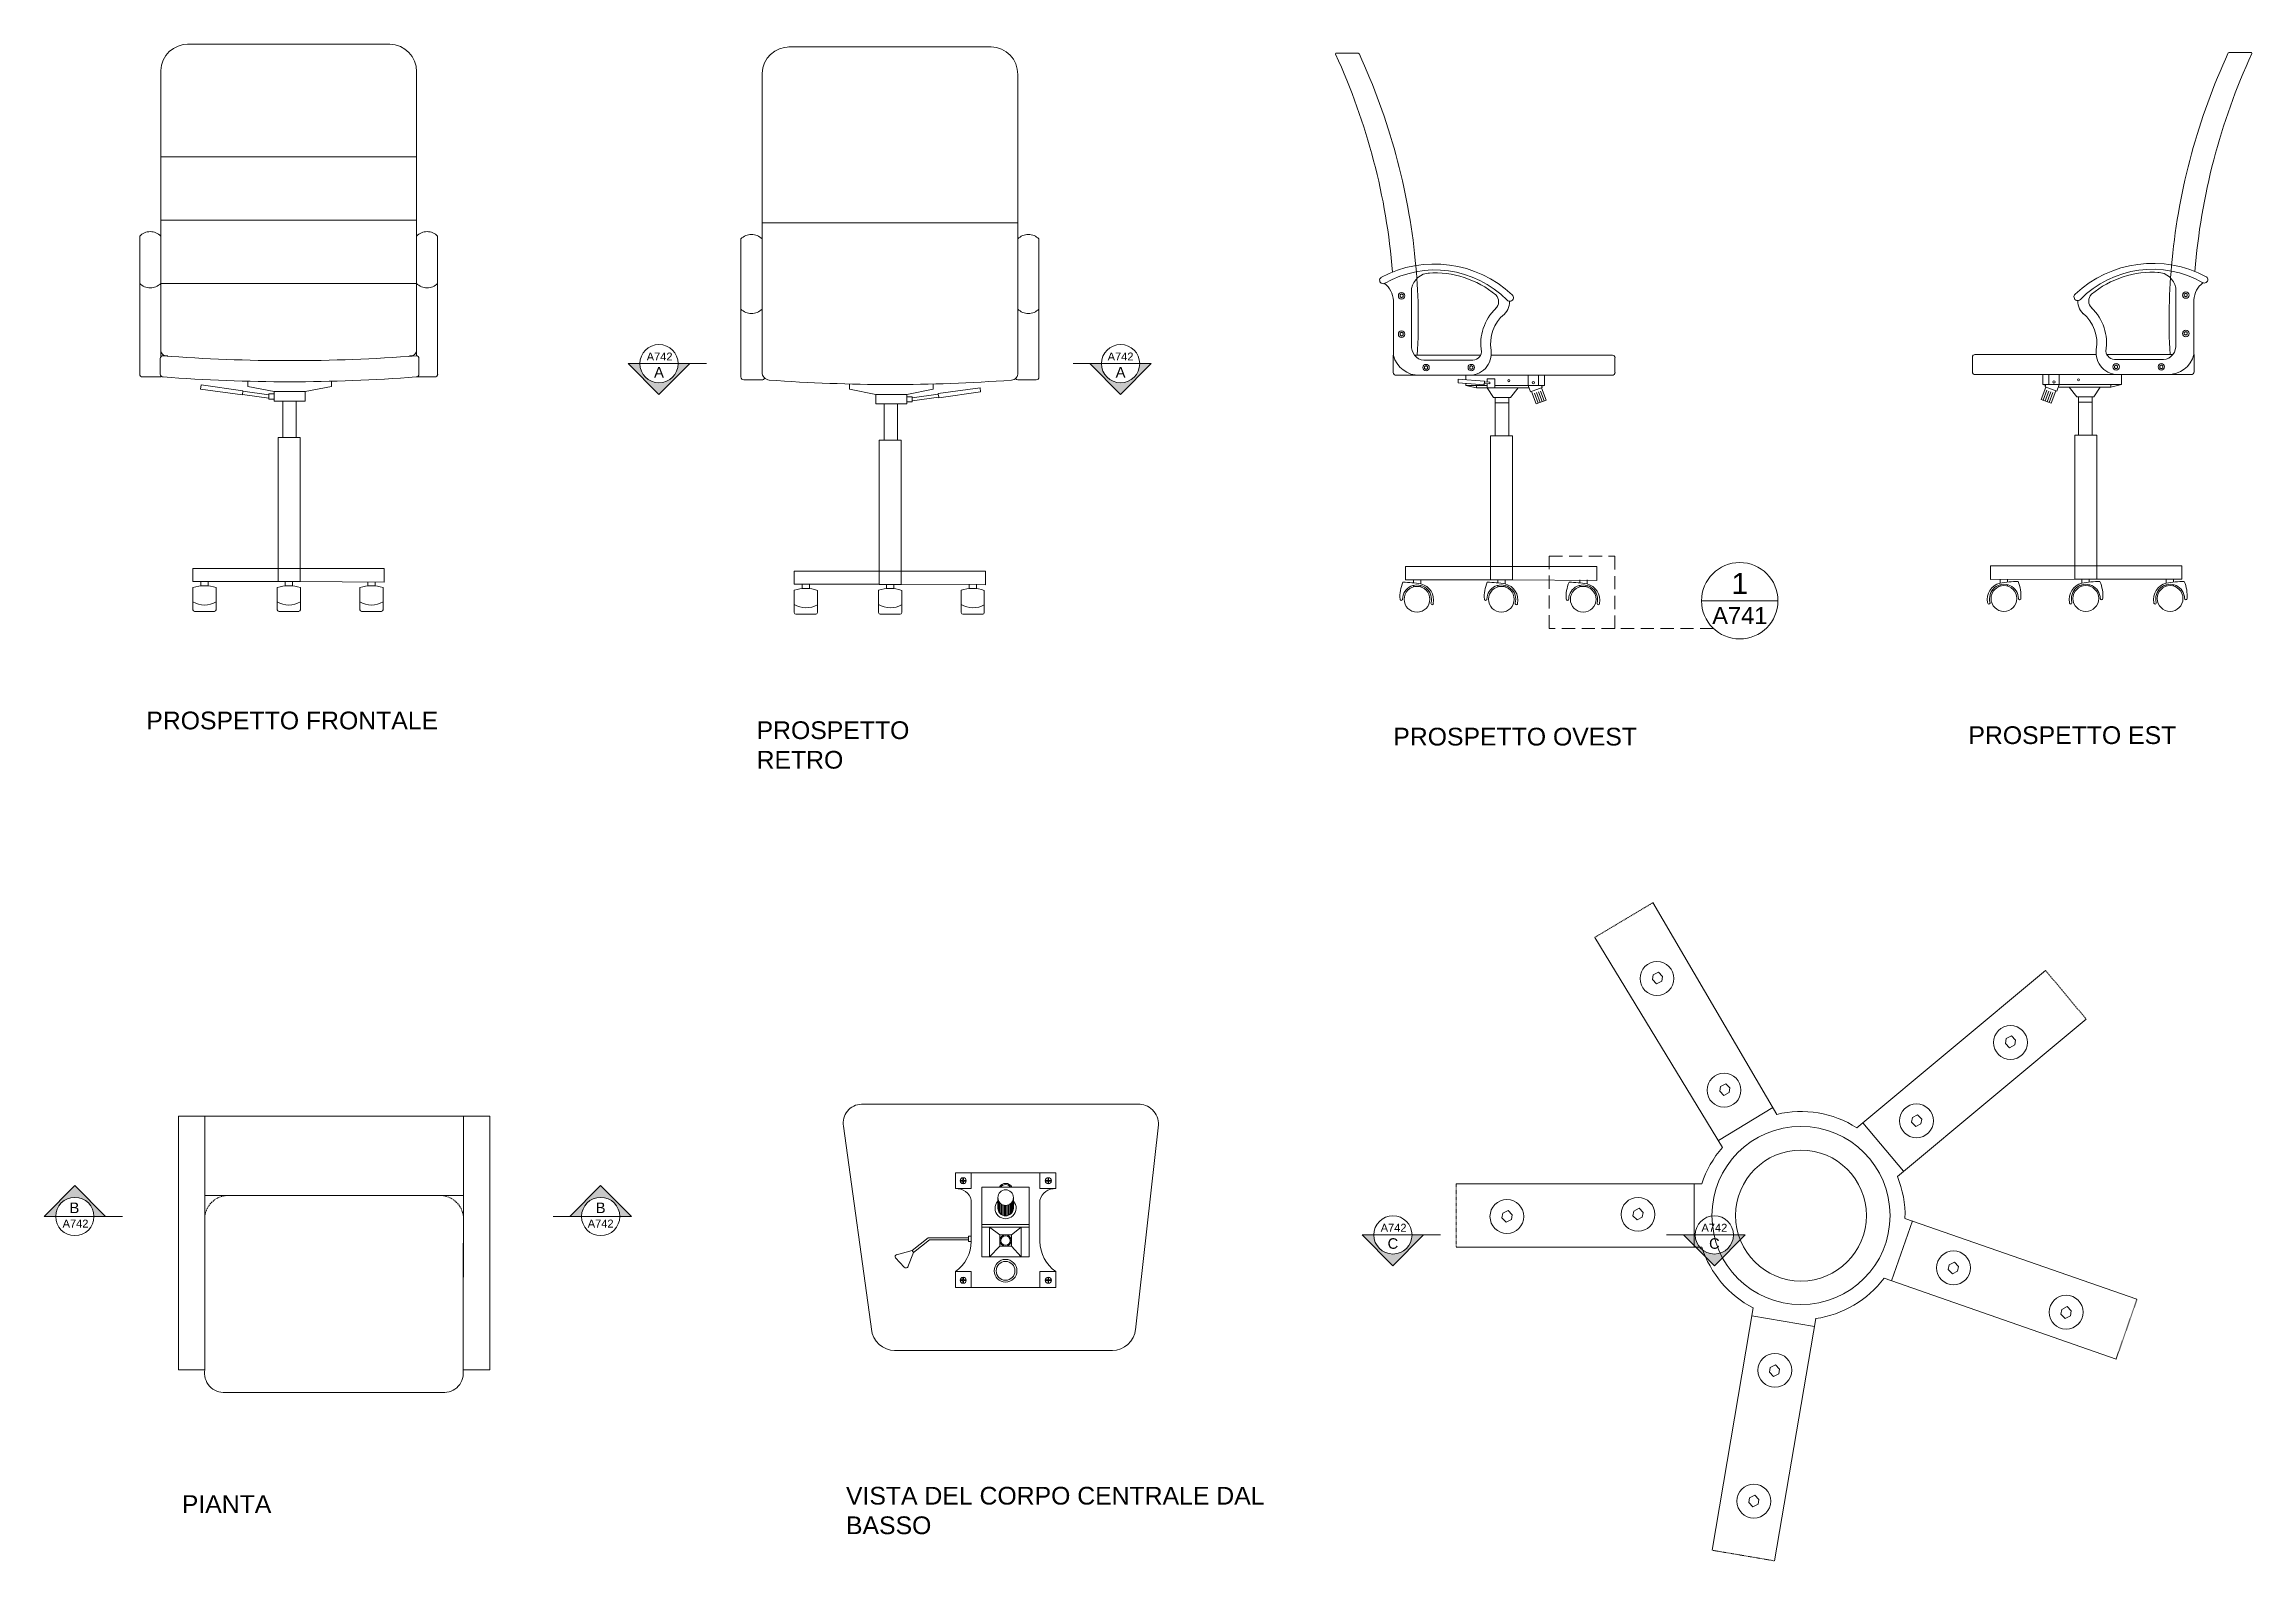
# Model space of a CAD drawing. Header units: centimetres. Extents: x -1194 to 126, y -577 to 528.
# Drawn here: x -292.3 to 126, y 241.1 to 528.4 of the extents above; entities that cross this region are included whole.
import ezdxf
from ezdxf.enums import TextEntityAlignment as Align

# ---------------------------------------------------------------- set-up
doc = ezdxf.new("R2010")
doc.units = ezdxf.units.CM
doc.header["$MEASUREMENT"] = 0
doc.linetypes.add('HIDDEN', pattern=[0.375, 0.25, -0.125])
for name, color, linetype, lineweight in [('A-ANNO-SYMB', 3, 'Continuous', 18), ('dettagli', 4, 'Continuous', 13), ('linee prospetti', 1, 'Continuous', 18), ('quote', 20, 'Continuous', 5)]:
    doc.layers.add(name, color=color, linetype=linetype, lineweight=lineweight)
doc.styles.add('ARIAL', font='arial.ttf')
doc.styles.get("Standard").update_dxf_attribs({"font": 'arial.ttf'})

msp = doc.modelspace()

# ---------------------------------------------------------------- texts
at = {"layer": 'quote', "char_height": 3.36, "attachment_point": 1}
for s, width, insert in [('PROSPETTO FRONTALE', 52.7524, (-272.94, 401.93)), ('PROSPETTO\\PRETRO ', 6.6103, (-157.32, 400.09)), ('PROSPETTO OVEST', 73.9111, (-36.69, 398.87)), ('PROSPETTO EST', 52.7524, (72.27, 399.15)), ('PIANTA', 73.0112, (-266.21, 253.5)), ('VISTA DEL CORPO CENTRALE DAL BASSO', 84.0087, (-140.38, 255.08))]:
    msp.add_mtext_dynamic_manual_height_columns(s, width=width, gutter_width=1, heights=[0], dxfattribs=dict(at, insert=insert))

# ---------------------------------------------------------------- blocks, each defined once
blk = doc.blocks.new('SYMBOL')
at = {"layer": 'A-ANNO-SYMB', "linetype": 'Continuous', "lineweight": 20}
h = blk.add_hatch(color=256, dxfattribs=at)
h.dxf.hatch_style = 1
h.paths.add_polyline_path([(11.206, 4.948), (11.316, 4.948, -1), (11.678, 4.948), (11.788, 4.948), (11.497, 5.241)])
at = {"linetype": 'Continuous', "lineweight": 20}
blk.add_line((11.316, 4.948), (11.678, 4.948), dxfattribs=at)
at = {"layer": 'A-ANNO-SYMB', "linetype": 'Continuous', "lineweight": 20}
for p, q in [((11.206, 4.948), (11.497, 5.241)), ((11.788, 4.948), (11.497, 5.241)), ((11.316, 4.948), (11.206, 4.948)), ((11.678, 4.948), (11.788, 4.948))]:
    blk.add_line(p, q, dxfattribs=at)
blk.add_circle((11.497, 4.948), 0.181, dxfattribs=at)
for tag, p in [('TAVOLA', (11.497, 5.08)), ('SEZIONE', (11.497, 4.918))]:
    blk.add_attdef(tag, text='', height=0.1, dxfattribs=at).set_placement(p, align=Align.TOP_CENTER)
blk = doc.blocks.new('DETAGLI')
at = {"layer": 'A-ANNO-SYMB', "linetype": 'Continuous'}
blk.add_line((486.66, 356.17), (504.76, 356.17), dxfattribs=at)
blk.add_circle((495.71, 356.17), 9.05, dxfattribs=at)
for tag, p in [('TAVOLA', (495.71, 362.76)), ('SEZIONE', (495.71, 354.67))]:
    blk.add_attdef(tag, text='', height=5, dxfattribs=at).set_placement(p, align=Align.TOP_CENTER)

# ---------------------------------------------------------------- linework, layer by layer
at = {"layer": 'A-ANNO-SYMB'}
for p, q in [((-175.81, 467.84), (-166.81, 467.84)), ((-97.36, 467.84), (-88.36, 467.84)), ((-277.48, 306.3), (-286.48, 306.3)), ((-195.86, 306.3), (-186.86, 306.3)), ((-27.76, 302.8), (-36.76, 302.8)), ((15.08, 302.8), (24.08, 302.8))]:
    msp.add_line(p, q, dxfattribs=at)
at = {"layer": 'A-ANNO-SYMB', "linetype": 'HIDDEN', "ltscale": 10}
for p, q in [((-7.15, 417.69), (-7.15, 431.36)), ((23.94, 417.69), (5.25, 417.69))]:
    msp.add_line(p, q, dxfattribs=at)
msp.add_lwpolyline([(-7.15, 431.36), (5.25, 431.36), (5.25, 417.69), (-7.15, 417.69)], dxfattribs=at)
at = {"layer": 'dettagli'}
for p, q in [((-253.7, 463.54), (-248.7, 462.54)), ((-242.83, 462.54), (-248.7, 462.54)), ((-237.83, 463.54), (-242.83, 462.54)), ((-139.72, 463.01), (-134.72, 462.01)), ((-134.72, 462.01), (-128.85, 462.01)), ((-123.85, 463.01), (-128.85, 462.01)), ((-22.92, 463.73), (-18.92, 463.73)), ((-18.92, 463.23), (-17.68, 461.44)), ((-17.47, 463.73), (-8.06, 463.73)), ((-17.38, 461.44), (-14.81, 461.44)), ((-13.06, 463.23), (-14.51, 461.44)), ((-9.24, 460.37), (-9.94, 462.24)), ((-8.86, 460.51), (-9.56, 462.38)), ((-8.49, 460.65), (-9.19, 462.52)), ((-8.11, 460.79), (-8.81, 462.66)), ((97.25, 463.87), (86.38, 463.87)), ((86.44, 460.92), (87.14, 462.79)), ((86.82, 460.78), (87.52, 462.65)), ((87.19, 460.64), (87.89, 462.51)), ((87.56, 460.5), (88.26, 462.37)), ((91.38, 463.37), (92.84, 461.57)), ((95.7, 461.57), (93.14, 461.57)), ((97.25, 463.37), (96, 461.57)), ((101.25, 463.87), (97.25, 463.87)), ((-32.85, 426.9), (-32.85, 426.32)), ((-31.45, 426.89), (-31.45, 426.12)), ((-16.88, 426.9), (-16.88, 426.32)), ((-15.48, 426.89), (-15.48, 426.12)), ((-1.37, 426.9), (-1.37, 426.32)), ((0.03, 426.89), (0.03, 426.12)), ((78.26, 427.02), (78.26, 426.25)), ((79.65, 427.03), (79.65, 426.46)), ((93.77, 427.02), (93.77, 426.25)), ((95.17, 427.03), (95.17, 426.46)), ((109.74, 427.02), (109.74, 426.25)), ((111.14, 427.03), (111.14, 426.46)), ((-262.6, 426.57), (-262.6, 425.74)), ((-261.2, 426.57), (-261.2, 425.73)), ((-246.64, 426.56), (-246.64, 425.72)), ((-245.24, 426.57), (-245.24, 425.73)), ((-230.98, 426.48), (-230.98, 425.74)), ((-229.58, 426.48), (-229.58, 425.73)), ((-148.69, 426.05), (-148.69, 425.22)), ((-147.29, 426.04), (-147.29, 425.21)), ((-132.73, 426.05), (-132.73, 425.22)), ((-131.33, 426.04), (-131.33, 425.21)), ((-117.07, 426.05), (-117.07, 425.22)), ((-115.68, 426.04), (-115.68, 425.21)), ((-32.85, 425.85), (-32.85, 425.56)), ((-31.45, 425.83), (-31.45, 425.53)), ((-16.88, 425.85), (-16.88, 425.56)), ((-15.48, 425.83), (-15.48, 425.53)), ((-1.37, 425.85), (-1.37, 425.56)), ((0.03, 425.83), (0.03, 425.53)), ((78.26, 425.96), (78.26, 425.67)), ((79.65, 425.99), (79.65, 425.69)), ((93.77, 425.96), (93.77, 425.67)), ((95.17, 425.99), (95.17, 425.69)), ((109.74, 425.96), (109.74, 425.67)), ((111.14, 425.99), (111.14, 425.69)), ((-119.65, 314.57), (-100.65, 314.57)), ((-103.65, 311.57), (-103.65, 314.57)), ((-116.65, 311.57), (-119.65, 311.57)), ((-111.62, 309.87), (-111.62, 307.87)), ((-108.67, 309.87), (-108.67, 307.87)), ((-108.67, 309.87), (-108.67, 307.87)), ((-103.65, 311.57), (-101.05, 311.57)), ((-111.56, 309.48), (-111.56, 307.48)), ((-111.49, 309.28), (-111.49, 307.29)), ((-111.4, 309.1), (-111.4, 307.11)), ((-111.27, 308.92), (-111.27, 306.93)), ((-111.06, 308.72), (-111.06, 306.72)), ((-110.85, 308.58), (-110.85, 306.58)), ((-110.62, 308.48), (-110.62, 306.48)), ((-110.36, 308.41), (-110.36, 306.42)), ((-110.14, 307.87), (-110.14, 308.4)), ((-110.14, 308.4), (-110.14, 306.4)), ((-110.14, 308.4), (-110.14, 306.4)), ((-109.93, 308.41), (-109.93, 306.42)), ((-109.67, 308.48), (-109.67, 306.48)), ((-109.44, 308.58), (-109.44, 306.58)), ((-109.23, 308.72), (-109.23, 306.72)), ((-109.02, 308.92), (-109.02, 306.93)), ((-108.89, 309.1), (-108.89, 307.11)), ((-108.8, 309.28), (-108.8, 307.29)), ((-108.73, 309.48), (-108.73, 307.48)), ((-114.65, 304.8), (-105.65, 304.8)), ((-114.65, 304.3), (-105.65, 304.3)), ((-113.17, 304.3), (-111.26, 302.81)), ((-109.05, 302.81), (-107.17, 304.3)), ((-111.26, 300.64), (-113.17, 298.67)), ((-109.05, 300.64), (-107.17, 298.67)), ((-119.65, 292.85), (-100.65, 292.85))]:
    msp.add_line(p, q, dxfattribs=at)
for points in [[(-35.41, 480.86), (-35.11, 481.08), (-34.81, 480.86), (-34.81, 480.56), (-35.11, 480.33), (-35.41, 480.56), (-35.41, 480.86)], [(113.73, 480.99), (113.43, 481.22), (113.13, 480.99), (113.13, 480.69), (113.43, 480.47), (113.73, 480.69), (113.73, 480.99)], [(-35.41, 473.6), (-35.11, 473.82), (-34.81, 473.6), (-34.81, 473.3), (-35.11, 473.07), (-35.41, 473.3), (-35.41, 473.6)], [(113.73, 473.73), (113.43, 473.96), (113.13, 473.73), (113.13, 473.43), (113.43, 473.21), (113.73, 473.43), (113.73, 473.73)], [(-253.7, 463.54), (-253.7, 464.52)], [(-237.83, 464.52), (-237.83, 463.54)], [(-30.79, 467.25), (-30.49, 467.47), (-30.19, 467.25), (-30.19, 466.95), (-30.49, 466.72), (-30.79, 466.95), (-30.79, 467.25)], [(-19.4, 464.54), (-24.38, 464.91), (-24.43, 464.21), (-19.45, 463.85), (-19.4, 464.54)], [(-22.92, 464.8), (-22.92, 465.65)], [(-22.21, 467.25), (-21.91, 467.47), (-21.61, 467.25), (-21.61, 466.95), (-21.91, 466.72), (-22.21, 466.95), (-22.21, 467.25)], [(-19.41, 464.4), (-18.41, 464.32), (-18.43, 464.02), (-19.43, 464.1)], [(-18.92, 464.36), (-18.92, 464.94), (-17.47, 464.94), (-17.47, 463.23)], [(-9.15, 465.65), (-9.15, 463.73), (-11.15, 463.73), (-11.15, 465.65)], [(-8.58, 463.6), (-8.06, 463.73), (-8.06, 465.65)], [(86.91, 463.73), (86.38, 463.87), (86.38, 465.78)], [(87.48, 465.78), (87.48, 463.87), (89.48, 463.87), (89.48, 465.78)], [(99.25, 463.37), (101.25, 463.87), (101.25, 464.93)], [(100.54, 467.38), (100.24, 467.61), (99.94, 467.38), (99.94, 467.08), (100.24, 466.86), (100.54, 467.08), (100.54, 467.38)], [(101.25, 464.93), (101.25, 465.78)], [(109.12, 467.38), (108.82, 467.61), (108.52, 467.38), (108.52, 467.08), (108.82, 466.86), (109.12, 467.08), (109.12, 467.38)], [(-254.65, 462.6), (-254.63, 462.7), (-262.55, 463.82), (-262.67, 463.03), (-254.74, 461.91), (-254.73, 462.01)], [(-249.7, 461.91), (-254.65, 462.6), (-254.73, 462.01), (-249.7, 461.3)], [(-248.7, 461.11), (-249.7, 461.11), (-249.7, 462.11), (-248.7, 462.11)], [(-242.83, 462.54), (-242.83, 460.74), (-248.7, 460.74), (-248.7, 462.54)], [(-139.72, 463.99), (-139.72, 463.01)], [(-134.72, 462.01), (-134.72, 460.22), (-128.85, 460.22), (-128.85, 462.01)], [(-128.85, 460.58), (-127.85, 460.58), (-127.85, 461.58), (-128.85, 461.58)], [(-127.85, 461.38), (-122.9, 462.08), (-122.82, 461.48), (-127.85, 460.77)], [(-123.85, 463.01), (-123.85, 463.99)], [(-122.9, 462.08), (-122.91, 462.18), (-114.99, 463.29), (-114.88, 462.5), (-122.8, 461.38), (-122.82, 461.48)], [(-20.92, 463.23), (-22.92, 463.73), (-22.92, 464.1)], [(-13.06, 463.23), (-20.92, 463.23), (-20.92, 463.73), (-18.92, 463.73)], [(-18.92, 463.23), (-18.92, 464.06)], [(-17.68, 461.44), (-17.38, 461.44), (-17.38, 460.44), (-14.81, 460.44), (-14.81, 461.44), (-14.51, 461.44)], [(-17.47, 463.73), (-13.06, 463.73), (-11.15, 463.73)], [(-10.95, 463.23), (-13.06, 463.23)], [(-11.15, 463.73), (-10.67, 462.49), (-8.49, 463.31), (-8.62, 463.73)], [(-10.48, 462.56), (-9.61, 460.23), (-7.74, 460.93), (-8.61, 463.27)], [(88.81, 462.69), (87.94, 460.36), (86.07, 461.06), (86.94, 463.4)], [(89.48, 463.87), (88.99, 462.62), (86.82, 463.45), (86.95, 463.87)], [(89.28, 463.37), (91.38, 463.37)], [(95.79, 463.87), (91.38, 463.87), (89.48, 463.87)], [(91.38, 463.37), (99.25, 463.37), (99.25, 463.87), (97.25, 463.87)], [(96, 461.57), (95.7, 461.57), (95.7, 460.57), (93.14, 460.57), (93.14, 461.57), (92.84, 461.57)], [(-264.1, 425.44), (-264.1, 421.22)], [(-259.7, 421.22), (-259.7, 425.41)], [(-248.14, 425.44), (-248.14, 421.22)], [(-243.74, 421.22), (-243.74, 425.41)], [(-232.48, 425.44), (-232.48, 421.22)], [(-228.08, 421.22), (-228.08, 425.41)], [(-150.19, 424.91), (-150.19, 420.7)], [(-145.79, 420.7), (-145.79, 424.89)], [(-134.23, 424.91), (-134.23, 420.7)], [(-129.83, 420.7), (-129.83, 424.89)], [(-118.57, 424.91), (-118.57, 420.7)], [(-114.18, 420.7), (-114.18, 424.89)], [(-263.8, 420.92), (-261.2, 420.92), (-260, 420.92)], [(-247.84, 420.92), (-245.24, 420.92), (-244.04, 420.92)], [(-232.18, 420.92), (-229.58, 420.92), (-228.38, 420.92)], [(-149.89, 420.4), (-147.29, 420.4), (-146.09, 420.4)], [(-133.93, 420.4), (-131.33, 420.4), (-130.13, 420.4)], [(-118.27, 420.4), (-115.68, 420.4), (-114.48, 420.4)], [(12.57, 352.05), (13.57, 352.56), (14.34, 351.74), (14.19, 350.86), (13.19, 350.34), (12.42, 351.16), (12.57, 352.05)], [(79.43, 339.98), (80.43, 340.49), (81.21, 339.68), (81.06, 338.79), (80.05, 338.27), (79.28, 339.09), (79.43, 339.98)], [(25.31, 330.94), (26.31, 331.45), (27.08, 330.64), (26.93, 329.75), (25.93, 329.23), (25.16, 330.05), (25.31, 330.94)], [(61.65, 325.03), (62.65, 325.54), (63.43, 324.72), (63.28, 323.84), (62.28, 323.32), (61.5, 324.14), (61.65, 325.03)], [(-119.65, 314.57), (-119.65, 311.57), (-119.29, 311.57)], [(-116.65, 311.57), (-116.65, 314.57)], [(-100.65, 314.57), (-100.65, 311.57), (-101.05, 311.57)], [(-118.22, 313.63), (-118.22, 313.1), (-118.76, 313.1)], [(-118.76, 313.01), (-118.22, 313.01), (-118.22, 312.47)], [(-117.6, 313.1), (-118.13, 313.1), (-118.13, 313.63)], [(-118.13, 312.47), (-118.13, 313.01), (-117.6, 313.01)], [(-114.65, 311.82), (-114.65, 311.82), (-105.65, 311.82), (-105.65, 298.67), (-114.65, 298.67), (-114.65, 311.82)], [(-102.09, 313.63), (-102.09, 313.1), (-102.63, 313.1)], [(-102.63, 313.01), (-102.09, 313.01), (-102.09, 312.47)], [(-101.47, 313.1), (-102, 313.1), (-102, 313.63)], [(-102, 312.47), (-102, 313.01), (-101.47, 313.01)], [(-116.65, 309.38), (-116.65, 301.57)], [(-103.65, 309.38), (-103.65, 301.57)], [(-15.95, 306.92), (-14.95, 307.44), (-14.17, 306.62), (-14.32, 305.73), (-15.32, 305.22), (-16.1, 306.03), (-15.95, 306.92)], [(8.87, 307.33), (9.87, 307.85), (10.64, 307.03), (10.49, 306.14), (9.49, 305.63), (8.71, 306.44), (8.87, 307.33)], [(-117.15, 302.27), (-124.81, 302.27), (-127.82, 299.87)], [(-117.15, 301.87), (-124.58, 301.87), (-127.59, 299.47)], [(-116.65, 301.57), (-117.15, 301.57), (-117.15, 302.57), (-116.65, 302.57)], [(-113.17, 304.3), (-107.17, 304.3), (-107.17, 298.67), (-113.17, 298.67), (-113.17, 304.3)], [(-110.14, 302.82), (-111.26, 302.81), (-111.26, 300.64), (-109.05, 300.64), (-109.05, 302.81), (-110.14, 302.82)], [(-129.34, 296.67), (-131, 298.49)], [(-130.83, 299.05), (-127.82, 299.87)], [(-127.82, 299.87), (-127.59, 299.47), (-128.65, 296.76)], [(68.61, 297.13), (69.61, 297.64), (70.38, 296.83), (70.23, 295.94), (69.23, 295.42), (68.46, 296.24), (68.61, 297.13)], [(-119.65, 295.85), (-119.65, 292.85), (-119.65, 292.85), (-119.65, 292.85), (-119.65, 292.85)], [(-119.65, 295.85), (-116.65, 295.85), (-116.65, 292.85)], [(-118.22, 294.8), (-118.22, 294.27), (-118.76, 294.27)], [(-118.76, 294.18), (-118.22, 294.18), (-118.22, 293.64)], [(-117.6, 294.27), (-118.13, 294.27), (-118.13, 294.8)], [(-118.13, 293.64), (-118.13, 294.18), (-117.6, 294.18)], [(-100.65, 295.85), (-103.65, 295.85), (-103.65, 292.85)], [(-102.09, 294.8), (-102.09, 294.27), (-102.63, 294.27)], [(-102.63, 294.18), (-102.09, 294.18), (-102.09, 293.64)], [(-101.47, 294.27), (-102, 294.27), (-102, 294.8)], [(-102, 293.64), (-102, 294.18), (-101.47, 294.18)], [(-100.65, 295.85), (-100.65, 292.85), (-100.65, 292.85), (-100.65, 292.85), (-100.65, 292.85)], [(89.95, 288.69), (90.95, 289.21), (91.73, 288.39), (91.58, 287.5), (90.58, 286.99), (89.8, 287.8), (89.95, 288.69)], [(34.73, 277.7), (35.73, 278.22), (36.5, 277.4), (36.35, 276.51), (35.35, 276), (34.58, 276.81), (34.73, 277.7)], [(30.81, 252.98), (31.81, 253.5), (32.59, 252.68), (32.44, 251.79), (31.44, 251.28), (30.66, 252.1), (30.81, 252.98)]]:
    msp.add_lwpolyline(points, dxfattribs=at)
for centre, radius in [((-35.12, 480.7), 0.612), ((113.45, 480.83), 0.612), ((-35.12, 473.42), 0.612), ((113.45, 473.56), 0.612), ((-30.49, 467.1), 0.612), ((-21.92, 467.1), 0.612), ((-14.8, 464.64), 0.211), ((-10.14, 464.23), 0.211), ((88.47, 464.37), 0.211), ((93.12, 464.78), 0.211), ((100.25, 467.23), 0.612), ((108.82, 467.23), 0.612), ((-32.2, 423.21), 2.44), ((-16.22, 423.21), 2.44), ((-0.71, 423.21), 2.44), ((79, 423.35), 2.44), ((94.51, 423.35), 2.44), ((110.48, 423.35), 2.44), ((13.26, 351.37), 3.21), ((80.23, 339.25), 3.21), ((25.97, 330.21), 3.21), ((62.43, 324.42), 3.21), ((-118.18, 313.05), 0.581), ((-110.14, 309.87), 1.47), ((-102.05, 313.05), 0.581), ((9.67, 306.69), 3.21), ((-15.16, 306.29), 3.21), ((-110.15, 301.73), 1.08), ((-110.15, 301.73), 0.89), ((-110.15, 296), 2.16), ((-110.15, 296), 1.78), ((69.44, 296.55), 3.21), ((-118.18, 294.22), 0.581), ((-102.05, 294.22), 0.581), ((90.77, 288.16), 3.21), ((35.61, 277.15), 3.21), ((31.6, 252.38), 3.21)]:
    msp.add_circle(centre, radius, dxfattribs=at)
for centre, radius, start, end in [((-261.94, 418.66), 7.11, 71.6428, 107.6713), ((-261.88, 426.41), 4.29, 238.8185, 300.4955), ((-245.98, 418.66), 7.11, 71.6428, 107.6713), ((-245.92, 426.41), 4.29, 238.8185, 300.4955), ((-230.32, 418.66), 7.11, 71.6428, 107.6713), ((-230.26, 426.41), 4.29, 238.8185, 300.4955), ((-148.03, 418.14), 7.11, 71.6428, 107.6713), ((-132.07, 418.14), 7.11, 71.6428, 107.6713), ((-116.42, 418.14), 7.11, 71.6428, 107.6713), ((-29.01, 423.81), 6.42, 155.8953, 185.3823), ((-35.17, 423.21), 0.229, 180, 0.5058), ((-32.2, 423.19), 2.74, 344.7676, 179.451), ((-34.9, 407.67), 18.76, 79.3999, 89.8923), ((-32.2, 423.05), 3.15, 348.7983, 76.2923), ((-29.33, 422.4), 0.229, 163.8588, 9.5951), ((-13.03, 423.81), 6.42, 155.8953, 185.3823), ((-19.2, 423.21), 0.229, 180, 0.5058), ((-16.23, 423.19), 2.74, 344.7676, 179.451), ((-18.93, 407.67), 18.76, 79.3999, 89.8923), ((-16.23, 423.05), 3.15, 348.7983, 76.2923), ((-13.36, 422.4), 0.229, 163.8588, 9.5951), ((2.48, 423.81), 6.42, 155.8953, 185.3823), ((-3.69, 423.21), 0.229, 180, 0.5058), ((-0.72, 423.19), 2.74, 344.7676, 179.451), ((-3.42, 407.67), 18.76, 79.3999, 89.8923), ((-0.72, 423.05), 3.15, 348.7983, 76.2923), ((2.15, 422.4), 0.229, 163.8588, 9.5951), ((79, 423.19), 3.15, 103.7077, 191.2017), ((76.14, 422.54), 0.229, 170.4049, 16.1412), ((79, 423.32), 2.74, 0.549, 195.2324), ((81.71, 407.81), 18.76, 90.1077, 100.6001), ((75.81, 423.95), 6.42, 354.6177, 24.1047), ((81.97, 423.35), 0.229, 179.4942, 0), ((94.52, 423.19), 3.15, 103.7077, 191.2017), ((91.65, 422.54), 0.229, 170.4049, 16.1412), ((94.51, 423.32), 2.74, 0.549, 195.2324), ((97.22, 407.81), 18.76, 90.1077, 100.6001), ((91.32, 423.95), 6.42, 354.6177, 24.1047), ((97.49, 423.35), 0.229, 179.4942, 0), ((110.49, 423.19), 3.15, 103.7077, 191.2017), ((107.62, 422.54), 0.229, 170.4049, 16.1412), ((110.49, 423.32), 2.74, 0.549, 195.2324), ((113.19, 407.81), 18.76, 90.1077, 100.6001), ((107.29, 423.95), 6.42, 354.6177, 24.1047), ((113.46, 423.35), 0.229, 179.4942, 0), ((-263.77, 421.25), 0.329, 184.8805, 274.8805), ((-260.03, 421.25), 0.329, 265.1195, 355.1195), ((-247.81, 421.25), 0.329, 184.8805, 274.8805), ((-244.07, 421.25), 0.329, 265.1195, 355.1195), ((-232.15, 421.25), 0.329, 184.8805, 274.8805), ((-228.41, 421.25), 0.329, 265.1195, 355.1195), ((-147.97, 425.88), 4.29, 238.8185, 300.4955), ((-149.86, 420.72), 0.329, 184.8805, 274.8805), ((-146.12, 420.72), 0.329, 265.1195, 355.1195), ((-132.01, 425.88), 4.29, 238.8185, 300.4955), ((-133.9, 420.72), 0.329, 184.8805, 274.8805), ((-130.16, 420.72), 0.329, 265.1195, 355.1195), ((-116.35, 425.88), 4.29, 238.8185, 300.4955), ((-118.25, 420.72), 0.329, 184.8805, 274.8805), ((-114.5, 420.72), 0.329, 265.1195, 355.1195), ((-119.47, 308.67), 2.91, 14.0911, 93.4875), ((-110.14, 311.22), 1.34, 28.5318, 151.4682), ((-110.14, 311.22), 1.13, 34.5343, 145.4657), ((-100.82, 308.67), 2.91, 86.5125, 165.9089), ((-110.14, 307.87), 2, 137.4873, 42.5127), ((-110.14, 307.87), 1.47, 180, 0), ((-123.76, 301.65), 7.11, 305.3096, 359.3956), ((-96.54, 301.65), 7.11, 180.6044, 234.6904), ((-130.7, 298.7), 0.37, 101.7439, 214.9532), ((-129.03, 296.96), 0.426, 222.0685, 343.334)]:
    msp.add_arc(centre, radius, start, end, dxfattribs=at)
at = {"layer": 'linee prospetti'}
for p, q in [((-47.58, 526.65), (-43.32, 526.65)), ((125.91, 526.78), (121.64, 526.78)), ((-270.19, 507.02), (-221.74, 507.02)), ((-270.19, 495.02), (-221.74, 495.02)), ((-156.29, 494.5), (-107.83, 494.5)), ((-270.19, 483.02), (-221.74, 483.02)), ((-33.22, 482.08), (-33.22, 470.86)), ((111.54, 482.22), (111.54, 471)), ((-36.67, 479.79), (-36.65, 469.39)), ((115, 479.93), (114.97, 469.52)), ((-270.29, 468.81), (-270.29, 465.84)), ((-30.39, 468.49), (-21.95, 468.49)), ((5.31, 466.15), (5.31, 468.92)), ((73.02, 466.28), (73.02, 469.05)), ((108.72, 468.62), (100.28, 468.62)), ((-159.73, 464.8), (-156.29, 464.8)), ((-104.38, 464.8), (-107.83, 464.8)), ((-247.08, 453.86), (-244.52, 453.86)), ((-133.17, 453.34), (-130.61, 453.34)), ((-17.38, 454.19), (-14.81, 454.19)), ((95.7, 454.32), (93.14, 454.32)), ((-247.98, 429.06), (-264.1, 429.06)), ((-264.1, 429.06), (-264.1, 426.57)), ((-247.98, 429.06), (-264.1, 429.06)), ((-264.1, 429.06), (-264.1, 426.57)), ((-247.98, 426.57), (-247.98, 429.06)), ((-247.98, 429.06), (-247.98, 426.55)), ((-247.98, 426.57), (-247.98, 429.06)), ((-247.98, 429.06), (-247.98, 426.55)), ((-243.98, 429.06), (-227.85, 429.06)), ((-243.98, 429.06), (-227.85, 429.06)), ((-243.81, 426.55), (-243.81, 429.06)), ((-243.81, 426.55), (-243.81, 429.06)), ((-227.85, 429.06), (-227.85, 426.47)), ((-227.85, 429.06), (-227.85, 426.47)), ((-134.07, 428.54), (-150.2, 428.54)), ((-150.2, 428.54), (-150.2, 426.05)), ((-134.07, 426.05), (-134.07, 428.54)), ((-134.07, 428.54), (-134.07, 426.02)), ((-130.07, 428.54), (-113.94, 428.54)), ((-129.91, 426.02), (-129.91, 428.54)), ((-113.94, 428.54), (-113.94, 425.94)), ((-18.27, 429.39), (-34.4, 429.39)), ((-34.4, 429.39), (-34.4, 426.9)), ((-34.4, 426.9), (-18.27, 426.9)), ((-18.27, 426.9), (-18.27, 429.39)), ((-18.27, 429.39), (-18.27, 426.87)), ((-18.27, 426.87), (-14.11, 426.87)), ((-14.27, 429.39), (1.86, 429.39)), ((-14.11, 426.87), (-14.11, 429.39)), ((1.86, 426.79), (-14.11, 426.87)), ((1.86, 429.39), (1.86, 426.79)), ((92.6, 429.52), (76.47, 429.52)), ((76.47, 429.52), (76.47, 426.93)), ((76.47, 426.93), (92.44, 427.01)), ((92.44, 427.01), (92.44, 429.52)), ((96.6, 427.01), (92.44, 427.01)), ((96.6, 429.52), (112.73, 429.52)), ((96.6, 427.03), (96.6, 429.52)), ((96.6, 429.52), (96.6, 427.01)), ((112.73, 427.03), (96.6, 427.03)), ((112.73, 429.52), (112.73, 427.03)), ((-264.1, 426.57), (-247.98, 426.57)), ((-264.1, 426.57), (-247.98, 426.57)), ((-247.98, 426.55), (-243.81, 426.55)), ((-247.98, 426.55), (-243.81, 426.55)), ((-227.85, 426.47), (-243.81, 426.55)), ((-227.85, 426.47), (-243.81, 426.55)), ((-150.2, 426.05), (-134.07, 426.05)), ((-134.07, 426.02), (-129.91, 426.02)), ((-113.94, 425.94), (-129.91, 426.02)), ((35.19, 326.95), (24.89, 320.67)), ((-207.86, 325.27), (-266.86, 325.27)), ((-266.86, 325.27), (-266.86, 277.27)), ((-261.86, 277.27), (-261.86, 325.27)), ((-212.93, 277.27), (-212.86, 325.27)), ((-207.86, 277.27), (-207.86, 325.27)), ((59.97, 314.85), (52.28, 324.06)), ((-261.86, 310.27), (-212.86, 310.27)), ((-217.26, 310.27), (-257.45, 310.27)), ((-212.93, 277.27), (-212.86, 312.27)), ((20.28, 312.47), (20.28, 300.47)), ((57.72, 294.12), (61.67, 305.45)), ((31.25, 287.48), (43.08, 285.48)), ((-131.16, 280.92), (-89.91, 280.92)), ((-266.86, 277.27), (-261.86, 277.27)), ((-266.86, 277.27), (-261.86, 277.27)), ((-207.86, 277.27), (-212.93, 277.27))]:
    msp.add_line(p, q, dxfattribs=at)
at = {"layer": 'linee prospetti', "linetype": 'HIDDEN', "ltscale": 0.05}
for p, q in [((1.48, 359.16), (12.51, 365.74)), ((86.88, 352.91), (94.56, 343.7)), ((-24.77, 312.48), (-24.77, 300.48)), ((100.24, 279.27), (104.2, 290.6)), ((23.71, 243.07), (35.54, 241.06))]:
    msp.add_line(p, q, dxfattribs=at)
at = {"layer": 'linee prospetti'}
for points in [[(-265.14, 528.36), (-226.8, 528.36)], [(-151.23, 527.84), (-112.89, 527.84)], [(-270.19, 470.32), (-270.19, 523.36)], [(-221.74, 470.32), (-221.74, 523.24)], [(-156.29, 469.8), (-156.29, 522.84)], [(-107.83, 469.8), (-107.83, 522.72)], [(-274.19, 465.81), (-274.19, 492)], [(-270.19, 492), (-270.19, 469.12)], [(-221.74, 469.32), (-221.74, 492)], [(-217.74, 492), (-217.74, 465.81)], [(-160.29, 465.29), (-160.29, 491.47)], [(-156.29, 491.47), (-156.29, 466.25)], [(-107.83, 466.13), (-107.83, 491.47)], [(-103.83, 491.47), (-103.83, 465.29)], [(-270.29, 468.81), (-270.29, 468.83)], [(-221.29, 468.9), (-221.29, 465.74)], [(-36.65, 469.43), (-36.69, 469.43), (-36.69, 466.15)], [(-20.18, 469.43), (-32.68, 469.43)], [(4.85, 469.43), (-18.14, 469.43)], [(73.47, 469.56), (96.47, 469.56)], [(98.51, 469.56), (111, 469.56)], [(114.97, 469.56), (115.02, 469.56), (115.02, 466.28)], [(-270.19, 465.53), (-270.19, 465.32), (-273.72, 465.32)], [(-270.29, 465.81), (-270.29, 465.84)], [(-218.19, 465.32), (-221.74, 465.32)], [(-36.24, 465.65), (4.86, 465.65)], [(114.57, 465.78), (73.47, 465.78)], [(-247.08, 460.74), (-247.08, 453.86)], [(-244.52, 453.86), (-244.52, 460.74)], [(-133.17, 460.22), (-133.17, 453.34)], [(-130.61, 453.34), (-130.61, 460.22)], [(-17.38, 460.44), (-17.38, 454.19)], [(-14.81, 454.19), (-14.81, 460.44)], [(93.14, 454.32), (93.14, 460.57)], [(95.7, 460.57), (95.7, 454.32)], [(-247.98, 429.06), (-247.98, 453.86), (-247.08, 453.86)], [(-247.98, 429.06), (-243.81, 429.06), (-243.81, 453.86), (-244.52, 453.86)], [(-134.07, 428.54), (-134.07, 453.34), (-133.17, 453.34)], [(-134.07, 428.54), (-129.91, 428.54), (-129.91, 453.34), (-130.61, 453.34)], [(-18.27, 429.39), (-18.27, 454.19), (-17.38, 454.19)], [(-18.27, 429.39), (-14.11, 429.39), (-14.11, 454.19), (-14.81, 454.19)], [(96.6, 429.52), (92.44, 429.52), (92.44, 454.32), (93.14, 454.32)], [(96.6, 429.52), (96.6, 454.32), (95.7, 454.32)], [(35.95, 325.63), (35.95, 325.63), (12.51, 365.74)], [(1.48, 359.16), (25.67, 319.39)], [(86.88, 352.91), (51.13, 323.1)], [(58.81, 313.88), (58.81, 313.88), (94.56, 343.7)], [(-84.66, 327.55), (-137.43, 327.55)], [(-140.84, 323.37), (-135.49, 284.48)], [(-85.52, 284.82), (-81.2, 323.66)], [(-24.77, 312.48), (21.78, 312.47)], [(104.2, 290.6), (60.25, 305.94)], [(21.78, 300.47), (21.78, 300.47), (-24.77, 300.48)], [(56.3, 294.61), (56.3, 294.61), (100.24, 279.27)], [(23.71, 243.07), (31.5, 288.96)], [(43.33, 286.96), (43.33, 286.96), (35.54, 241.06)], [(-257.96, 272.94), (-216.76, 272.94)]]:
    msp.add_lwpolyline(points, dxfattribs=at)
for radius in [16.88, 12.4]:
    msp.add_circle((40.55, 306.47), radius, dxfattribs=at)
for centre, radius, start, end in [((-265.02, 523.19), 5.18, 88.7194, 178.069), ((-226.91, 523.19), 5.18, 359.3698, 88.7194), ((-151.11, 522.66), 5.18, 88.7194, 178.069), ((-113.01, 522.66), 5.18, 359.3698, 88.7194), ((-47.37, 526.48), 0.268, 140.7444, 190.2735), ((-157.43, 475.71), 120.95, 4.4961, 24.7963), ((-43.38, 526.37), 0.282, 40.429, 76.009), ((-152.91, 475.71), 120.95, 5.5501, 24.8624), ((231.24, 475.84), 120.95, 155.1376, 174.4499), ((235.76, 475.84), 120.95, 155.2037, 175.5039), ((121.71, 526.51), 0.282, 103.991, 139.571), ((125.7, 526.61), 0.268, 349.7265, 39.2556), ((-272.19, 490.08), 2.77, 43.8562, 136.1438), ((-219.74, 490.08), 2.77, 43.8562, 136.1438), ((-158.29, 489.55), 2.77, 43.8562, 136.1438), ((-105.83, 489.55), 2.77, 43.8562, 136.1438), ((-28.9, 465.16), 21.55, 46.9025, 118.0145), ((-28.79, 466.43), 19.16, 44.589, 119.9938), ((-143.07, 476.09), 111.12, 356.5632, 5.8425), ((107.22, 465.29), 21.55, 61.9855, 133.0975), ((107.12, 466.56), 19.16, 60.0062, 135.411), ((221.4, 476.23), 111.12, 174.1575, 183.4368), ((-272.19, 484.97), 2.77, 223.8562, 316.1438), ((-219.74, 484.97), 2.77, 223.8562, 316.1438), ((-38.61, 483.65), 0.672, 127.1994, 314.6338), ((-40.98, 479.59), 4.32, 2.718, 52.7709), ((-29.71, 481.44), 3.57, 91.6417, 169.5476), ((-28.8, 467.06), 17.97, 50.1024, 94.0157), ((92.96, 480.5), 0.703, 130.6982, 316.7206), ((107.12, 467.19), 17.97, 85.9843, 129.8976), ((108.03, 481.57), 3.57, 10.4524, 88.3583), ((119.31, 479.72), 4.32, 127.2291, 177.282), ((116.94, 483.78), 0.672, 225.3662, 52.8006), ((-158.29, 480.11), 2.77, 223.8562, 316.1438), ((-105.83, 480.11), 2.77, 223.8562, 316.1438), ((-10.71, 471.57), 9.4, 134.2501, 189.1201), ((-10.91, 471.6), 7.36, 130.1324, 189.5112), ((-18.51, 479.58), 1.78, 312.7643, 45.6521), ((-17.73, 479.44), 3.04, 304.3428, 4.2812), ((-14.63, 480.36), 0.703, 223.2794, 49.3018), ((96.06, 479.57), 3.04, 175.7188, 235.6572), ((89.24, 471.73), 7.36, 350.4888, 49.8676), ((96.84, 479.71), 1.78, 134.3479, 227.2357), ((89.04, 471.7), 9.4, 350.8799, 45.7499), ((-269.79, 468.82), 0.505, 84.627, 181.5049), ((-269.1, 470.4), 1.1, 183.8762, 281.9617), ((-245.79, 784.63), 316.22, 265.6561, 274.3471), ((-222.83, 470.4), 1.1, 258.0383, 356.1238), ((-221.79, 468.82), 0.505, 358.4951, 95.373), ((-31.87, 470.56), 4.91, 193.4619, 272.3196), ((-30.69, 471), 2.53, 183.0092, 276.8591), ((-22.28, 469.79), 4.15, 265.5416, 8.1997), ((-21.75, 470.24), 1.77, 263.5163, 354.6776), ((4.81, 468.93), 0.505, 358.4951, 95.373), ((73.52, 469.06), 0.505, 84.627, 181.5049), ((100.6, 469.92), 4.15, 171.8003, 274.4584), ((100.08, 470.37), 1.77, 185.3224, 276.4837), ((109.02, 471.13), 2.53, 263.1409, 356.9908), ((110.2, 470.69), 4.91, 267.6804, 346.5381), ((-273.69, 465.83), 0.505, 178.4951, 275.373), ((-269.79, 465.83), 0.505, 178.4951, 275.373), ((-245.79, 780.63), 316.22, 265.6561, 274.3471), ((-221.79, 465.83), 0.505, 264.627, 1.5049), ((-218.24, 465.83), 0.505, 264.627, 1.5049), ((-159.78, 465.3), 0.505, 178.4951, 275.373), ((-154.81, 466.2), 1.47, 178.0801, 265.5334), ((-156.24, 465.3), 0.505, 264.627, 335.0227), ((-131.88, 780.11), 316.22, 265.821, 274.1401), ((-109.09, 465.99), 1.27, 271.7517, 6.7475), ((-107.88, 465.3), 0.505, 216.0795, 275.373), ((-104.34, 465.3), 0.505, 264.627, 1.5049), ((-36.18, 466.15), 0.505, 179.4984, 276.3762), ((4.81, 466.15), 0.505, 263.6238, 0.5016), ((73.52, 466.28), 0.505, 179.4984, 276.3762), ((114.51, 466.28), 0.505, 263.6238, 0.5016), ((-137.42, 324.06), 3.49, 90.2532, 191.2884), ((-84.9, 323.85), 3.7, 357.0011, 93.815), ((40.55, 306.47), 19.71, 57.5524, 103.4898), ((40.55, 306.47), 19.71, 139.039, 162.2692), ((40.55, 306.47), 19.71, 358.4734, 22.1043), ((40.55, 306.47), 19.71, 197.7173, 242.6473), ((40.55, 306.47), 19.71, 278.0953, 323.0253), ((-131.12, 285.38), 4.46, 185.4075, 270.4572), ((-89.95, 285.38), 4.46, 269.5428, 354.5925), ((-258.21, 276.64), 3.7, 170.303, 273.815), ((-216.58, 276.64), 3.7, 266.185, 9.697)]:
    msp.add_arc(centre, radius, start, end, dxfattribs=at)
at = {"layer": 'linee prospetti', "linetype": 'HIDDEN'}
for centre, start, end in [((-257.42, 305.81), 89.5428, 174.5925), ((-217.3, 305.81), 5.4075, 89.5428)]:
    msp.add_arc(centre, 4.46, start, end, dxfattribs=at)

# ---------------------------------------------------------------- block references
at = {"layer": 'A-ANNO-SYMB', "linetype": 'Continuous', "lineweight": 20}
ref = msp.add_blockref('SYMBOL', (54.13, 566.8), dxfattribs=dict(at, xscale=20, yscale=20, zscale=20, rotation=180))
ref.add_attrib('SEZIONE', 'A', dxfattribs={"layer": '0', "linetype": 'Continuous', "lineweight": 20, "height": 2, "style": 'ARIAL'}).set_placement((-175.81, 467.21), align=Align.TOP_CENTER)
ref.add_attrib('TAVOLA', 'A742', dxfattribs={"layer": '0', "linetype": 'Continuous', "lineweight": 20, "height": 1.5, "style": 'ARIAL'}).set_placement((-175.69, 469.94), align=Align.TOP_CENTER)
ref = msp.add_blockref('SYMBOL', (-318.3, 566.8), dxfattribs=dict(at, xscale=-20, yscale=20, zscale=20, rotation=180))
ref.add_attrib('SEZIONE', 'A', dxfattribs={"layer": '0', "linetype": 'Continuous', "lineweight": 20, "height": 2, "style": 'ARIAL'}).set_placement((-88.36, 467.21), align=Align.TOP_CENTER)
ref.add_attrib('TAVOLA', 'A742', dxfattribs={"layer": '0', "linetype": 'Continuous', "lineweight": 20, "height": 1.5, "style": 'ARIAL'}).set_placement((-88.36, 469.94), align=Align.TOP_CENTER)
at = {"layer": 'A-ANNO-SYMB'}
ref = msp.add_blockref('DETAGLI', (-367.62, 137.99), dxfattribs=dict(at, xscale=0.8, yscale=0.8, zscale=0.8))
ref.add_attrib('SEZIONE', 'A741', dxfattribs={"linetype": 'Continuous', "height": 3.2, "style": 'ARIAL'}).set_placement((28.95, 421.72), align=Align.TOP_CENTER)
ref.add_attrib('TAVOLA', '1', dxfattribs={"linetype": 'Continuous', "height": 4, "style": 'ARIAL'}).set_placement((28.95, 428.2), align=Align.TOP_CENTER)
at = {"layer": 'A-ANNO-SYMB', "linetype": 'Continuous', "lineweight": 20}
ref = msp.add_blockref('SYMBOL', (-56.54, 207.33), dxfattribs=dict(at, xscale=-20, yscale=20, zscale=20))
ref.add_attrib('SEZIONE', 'B', dxfattribs={"layer": '0', "linetype": 'Continuous', "lineweight": 20, "height": 2, "style": 'ARIAL'}).set_placement((-286.56, 308.93), align=Align.TOP_CENTER)
ref.add_attrib('TAVOLA', 'A742', dxfattribs={"layer": '0', "linetype": 'Continuous', "lineweight": 20, "height": 1.5, "style": 'ARIAL'}).set_placement((-286.35, 305.7), align=Align.TOP_CENTER)
ref = msp.add_blockref('SYMBOL', (-416.8, 207.33), dxfattribs=dict(at, xscale=20, yscale=20, zscale=20))
ref.add_attrib('SEZIONE', 'B', dxfattribs={"layer": '0', "linetype": 'Continuous', "lineweight": 20, "height": 2, "style": 'ARIAL'}).set_placement((-186.86, 308.93), align=Align.TOP_CENTER)
ref.add_attrib('TAVOLA', 'A742', dxfattribs={"layer": '0', "linetype": 'Continuous', "lineweight": 20, "height": 1.5, "style": 'ARIAL'}).set_placement((-186.86, 305.7), align=Align.TOP_CENTER)
ref = msp.add_blockref('SYMBOL', (193.18, 401.76), dxfattribs=dict(at, xscale=20, yscale=20, zscale=20, rotation=180))
ref.add_attrib('SEZIONE', 'C', dxfattribs={"layer": '0', "linetype": 'Continuous', "lineweight": 20, "height": 2, "style": 'ARIAL'}).set_placement((-36.76, 302.17), align=Align.TOP_CENTER)
ref.add_attrib('TAVOLA', 'A742', dxfattribs={"layer": '0', "linetype": 'Continuous', "lineweight": 20, "height": 1.5, "style": 'ARIAL'}).set_placement((-36.63, 304.91), align=Align.TOP_CENTER)
ref = msp.add_blockref('SYMBOL', (-205.8, 401.76), dxfattribs=dict(at, xscale=-20, yscale=20, zscale=20, rotation=180))
ref.add_attrib('SEZIONE', 'C', dxfattribs={"layer": '0', "linetype": 'Continuous', "lineweight": 20, "height": 2, "style": 'ARIAL'}).set_placement((24.14, 302.17), align=Align.TOP_CENTER)
ref.add_attrib('TAVOLA', 'A742', dxfattribs={"layer": '0', "linetype": 'Continuous', "lineweight": 20, "height": 1.5, "style": 'ARIAL'}).set_placement((24.14, 304.91), align=Align.TOP_CENTER)

msp.set_redraw_order([(e.dxf.handle, doc.entitydb.next_handle()) for e in msp.query("TEXT MTEXT ATTDEF DIMENSION ARC_DIMENSION")])  # texts and dimensions are drawn at this point

doc.saveas('drawing.dxf')
